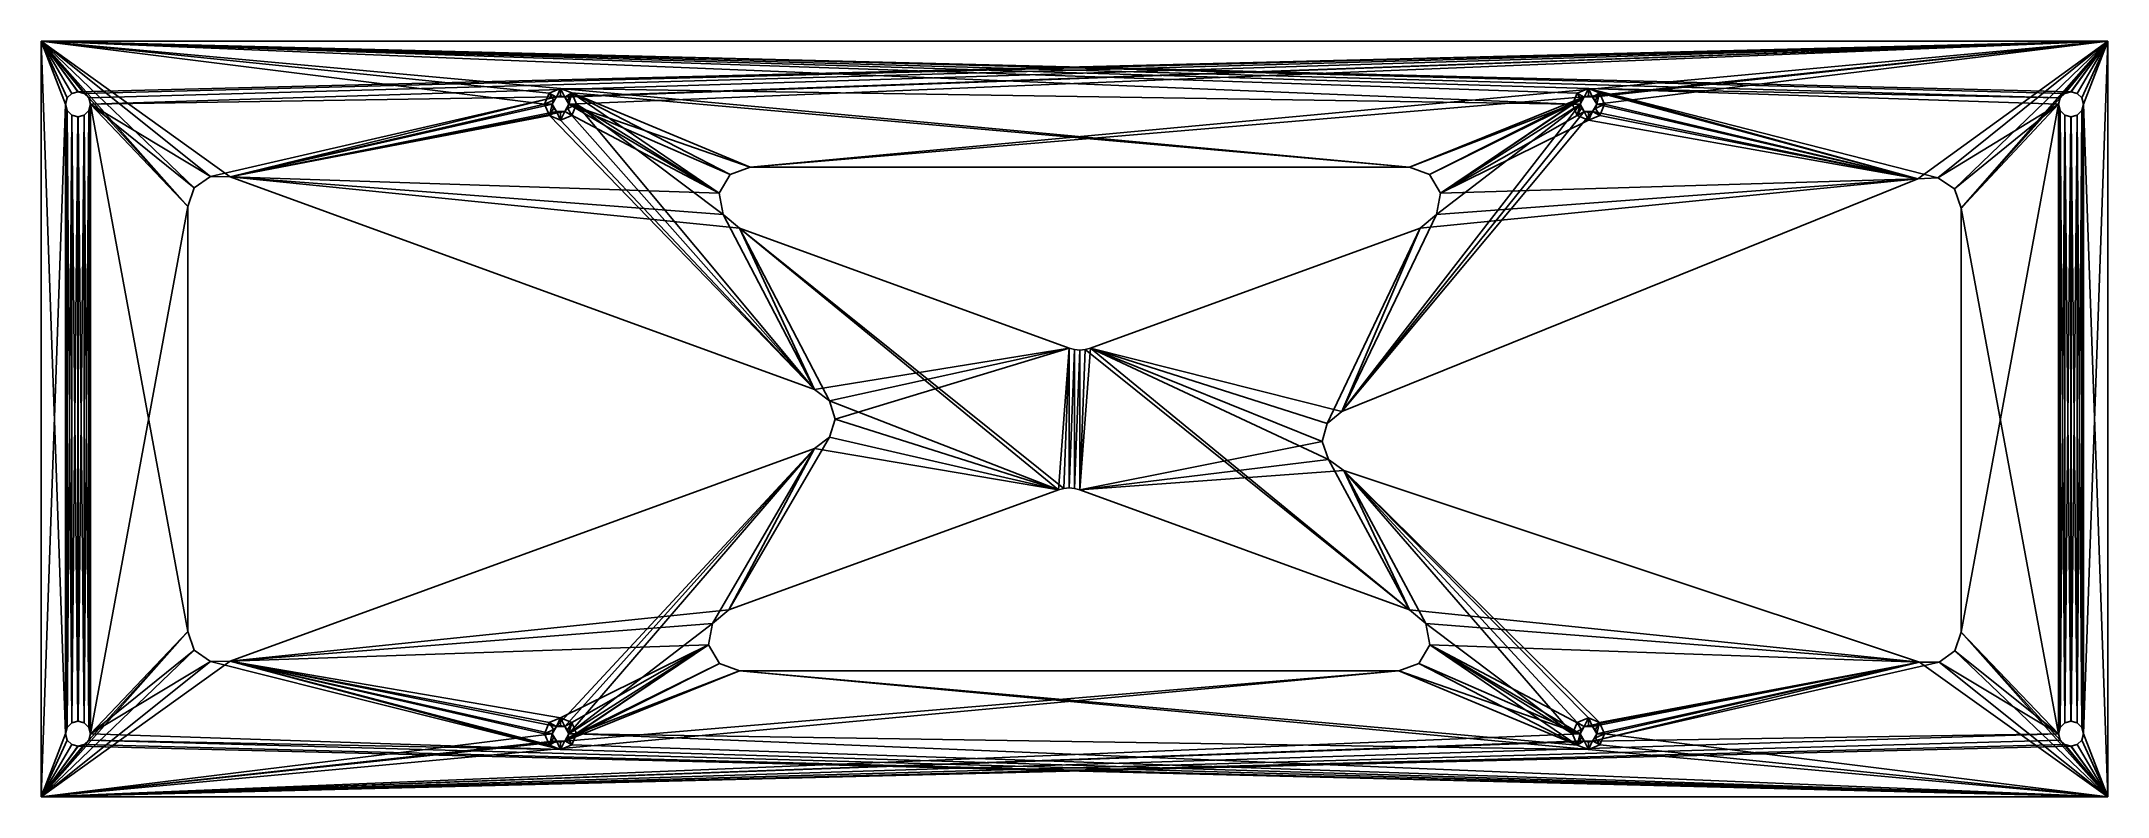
# Model space of a CAD drawing. Header units: inches. Extents: x 0 to 32.8, y 0 to 12.
import ezdxf

# ---------------------------------------------------------------- set-up
doc = ezdxf.new("R2010")
doc.units = ezdxf.units.IN
doc.header["$LTSCALE"] = 65.185185
doc.header["$MEASUREMENT"] = 0
for name, color, linetype in [('1', 7, 'CONTINUOUS'), ('10', 7, 'CONTINUOUS'), ('11', 7, 'CONTINUOUS'), ('12', 7, 'CONTINUOUS'), ('13', 7, 'CONTINUOUS'), ('14', 7, 'CONTINUOUS'), ('15', 7, 'CONTINUOUS'), ('16', 7, 'CONTINUOUS'), ('17', 7, 'CONTINUOUS'), ('18', 7, 'CONTINUOUS'), ('19', 7, 'CONTINUOUS'), ('2', 7, 'CONTINUOUS'), ('20', 7, 'CONTINUOUS'), ('21', 7, 'CONTINUOUS'), ('22', 7, 'CONTINUOUS'), ('23', 7, 'CONTINUOUS'), ('24', 7, 'CONTINUOUS'), ('25', 7, 'CONTINUOUS'), ('26', 7, 'CONTINUOUS'), ('27', 7, 'CONTINUOUS'), ('28', 7, 'CONTINUOUS'), ('29', 7, 'CONTINUOUS'), ('3', 7, 'CONTINUOUS'), ('30', 7, 'CONTINUOUS'), ('31', 7, 'CONTINUOUS'), ('32', 7, 'CONTINUOUS'), ('33', 7, 'CONTINUOUS'), ('34', 7, 'CONTINUOUS'), ('35', 7, 'CONTINUOUS'), ('36', 7, 'CONTINUOUS'), ('37', 7, 'CONTINUOUS'), ('38', 7, 'CONTINUOUS'), ('39', 7, 'CONTINUOUS'), ('4', 7, 'CONTINUOUS'), ('40', 7, 'CONTINUOUS'), ('41', 7, 'CONTINUOUS'), ('42', 7, 'CONTINUOUS'), ('43', 7, 'CONTINUOUS'), ('44', 7, 'CONTINUOUS'), ('45', 7, 'CONTINUOUS'), ('46', 7, 'CONTINUOUS'), ('47', 7, 'CONTINUOUS'), ('48', 7, 'CONTINUOUS'), ('49', 7, 'CONTINUOUS'), ('5', 7, 'CONTINUOUS'), ('50', 7, 'CONTINUOUS'), ('51', 7, 'CONTINUOUS'), ('52', 7, 'CONTINUOUS'), ('53', 7, 'CONTINUOUS'), ('54', 7, 'CONTINUOUS'), ('6', 7, 'CONTINUOUS'), ('7', 7, 'CONTINUOUS'), ('8', 7, 'CONTINUOUS'), ('9', 7, 'CONTINUOUS')]:
    doc.layers.add(name, color=color, linetype=linetype)

msp = doc.modelspace()

# ---------------------------------------------------------------- linework, layer by layer
at = {"layer": '1', "color": 7, "linetype": 'CONTINUOUS', "true_color": 0xf2ecee}
for points in [[(32.049, 1), (32.076, 1.1), (32.049, 1, 0.25), (32.049, 1)], [(32.049, 1, 0.25), (32.076, 1.1), (32.076, 1.1, 0.25), (32.049, 1, 0.25)], [(32.076, 1.1), (32.149, 1.172), (32.148, 1.172, 0.25), (32.076, 1.1)], [(32.076, 1.1, 0.25), (32.076, 1.1), (32.148, 1.172, 0.25), (32.076, 1.1, 0.25)], [(32.148, 1.172, 0.25), (32.149, 1.172), (32.247, 1.198, 0.25), (32.148, 1.172, 0.25)], [(32.149, 1.172), (32.248, 1.198), (32.247, 1.198, 0.25), (32.149, 1.172)], [(32.247, 1.198, 0.25), (32.248, 1.198), (32.346, 1.172, 0.25), (32.247, 1.198, 0.25)], [(32.248, 1.198), (32.347, 1.172), (32.346, 1.172, 0.25), (32.248, 1.198)], [(32.346, 1.172, 0.25), (32.347, 1.172), (32.419, 1.1, 0.25), (32.346, 1.172, 0.25)], [(32.347, 1.172), (32.419, 1.1), (32.419, 1.1, 0.25), (32.347, 1.172)], [(32.419, 1.1), (32.446, 1), (32.419, 1.1, 0.25), (32.419, 1.1)], [(32.419, 1.1, 0.25), (32.446, 1), (32.446, 1, 0.25), (32.419, 1.1, 0.25)]]:
    msp.add_3dface(points, dxfattribs=at)
at = {"layer": '10', "color": 7, "linetype": 'CONTINUOUS', "true_color": 0xf2ecee}
for points in [[(24.326, 1, 0.25), (24.402, 0.82, 0.25), (24.447, 1, 0.111), (24.326, 1, 0.25)], [(24.447, 1, 0.111), (24.402, 0.82, 0.25), (24.465, 0.933, 0.111), (24.447, 1, 0.111)], [(24.759, 0.821, 0.25), (24.834, 1, 0.25), (24.695, 0.933, 0.111), (24.759, 0.821, 0.25)], [(24.695, 0.933, 0.111), (24.834, 1, 0.25), (24.713, 1, 0.111), (24.695, 0.933, 0.111)], [(24.465, 0.933, 0.111), (24.402, 0.82, 0.25), (24.514, 0.885, 0.111), (24.465, 0.933, 0.111)], [(24.402, 0.82, 0.25), (24.581, 0.747, 0.25), (24.514, 0.885, 0.111), (24.402, 0.82, 0.25)], [(24.514, 0.885, 0.111), (24.581, 0.747, 0.25), (24.58, 0.867, 0.111), (24.514, 0.885, 0.111)], [(24.58, 0.867, 0.111), (24.581, 0.747, 0.25), (24.646, 0.885, 0.111), (24.58, 0.867, 0.111)], [(24.581, 0.747, 0.25), (24.759, 0.821, 0.25), (24.646, 0.885, 0.111), (24.581, 0.747, 0.25)], [(24.646, 0.885, 0.111), (24.759, 0.821, 0.25), (24.695, 0.933, 0.111), (24.646, 0.885, 0.111)]]:
    msp.add_3dface(points, dxfattribs=at)
at = {"layer": '11', "color": 7, "linetype": 'CONTINUOUS', "true_color": 0xf2ecee}
for points in [[(24.447, 1), (24.514, 1.116), (24.447, 1, 0.111), (24.447, 1)], [(24.447, 1, 0.111), (24.514, 1.116), (24.465, 1.066, 0.111), (24.447, 1, 0.111)], [(24.514, 1.116), (24.514, 1.115, 0.111), (24.465, 1.066, 0.111), (24.514, 1.116)], [(24.514, 1.116), (24.647, 1.115), (24.58, 1.133, 0.111), (24.514, 1.116)], [(24.514, 1.116), (24.58, 1.133, 0.111), (24.514, 1.115, 0.111), (24.514, 1.116)], [(24.647, 1.115), (24.646, 1.115, 0.111), (24.58, 1.133, 0.111), (24.647, 1.115)], [(24.647, 1.115), (24.695, 1.066, 0.111), (24.646, 1.115, 0.111), (24.647, 1.115)], [(24.647, 1.115), (24.713, 1), (24.695, 1.066, 0.111), (24.647, 1.115)], [(24.713, 1), (24.713, 1, 0.111), (24.695, 1.066, 0.111), (24.713, 1)]]:
    msp.add_3dface(points, dxfattribs=at)
at = {"layer": '12', "color": 7, "linetype": 'CONTINUOUS', "true_color": 0xf2ecee}
for points in [[(24.513, 0.885), (24.447, 1), (24.465, 0.933, 0.111), (24.513, 0.885)], [(24.447, 1), (24.447, 1, 0.111), (24.465, 0.933, 0.111), (24.447, 1)], [(24.713, 1), (24.646, 0.884), (24.713, 1, 0.111), (24.713, 1)], [(24.646, 0.884), (24.695, 0.933, 0.111), (24.713, 1, 0.111), (24.646, 0.884)], [(24.513, 0.885), (24.465, 0.933, 0.111), (24.514, 0.885, 0.111), (24.513, 0.885)], [(24.646, 0.884), (24.513, 0.885), (24.58, 0.867, 0.111), (24.646, 0.884)], [(24.513, 0.885), (24.514, 0.885, 0.111), (24.58, 0.867, 0.111), (24.513, 0.885)], [(24.646, 0.884), (24.58, 0.867, 0.111), (24.646, 0.885, 0.111), (24.646, 0.884)], [(24.646, 0.884), (24.646, 0.885, 0.111), (24.695, 0.933, 0.111), (24.646, 0.884)]]:
    msp.add_3dface(points, dxfattribs=at)
at = {"layer": '13', "color": 7, "linetype": 'CONTINUOUS', "true_color": 0xf2ecee}
for points in [[(24.401, 11.179, 0.25), (24.326, 11, 0.25), (24.465, 11.067, 0.111), (24.401, 11.179, 0.25)], [(24.579, 11.253, 0.25), (24.401, 11.179, 0.25), (24.514, 11.115, 0.111), (24.579, 11.253, 0.25)], [(24.514, 11.115, 0.111), (24.401, 11.179, 0.25), (24.465, 11.067, 0.111), (24.514, 11.115, 0.111)], [(24.58, 11.133, 0.111), (24.579, 11.253, 0.25), (24.514, 11.115, 0.111), (24.58, 11.133, 0.111)], [(24.758, 11.18, 0.25), (24.579, 11.253, 0.25), (24.646, 11.115, 0.111), (24.758, 11.18, 0.25)], [(24.646, 11.115, 0.111), (24.579, 11.253, 0.25), (24.58, 11.133, 0.111), (24.646, 11.115, 0.111)], [(24.695, 11.067, 0.111), (24.758, 11.18, 0.25), (24.646, 11.115, 0.111), (24.695, 11.067, 0.111)], [(24.713, 11, 0.111), (24.758, 11.18, 0.25), (24.695, 11.067, 0.111), (24.713, 11, 0.111)], [(24.834, 11, 0.25), (24.758, 11.18, 0.25), (24.713, 11, 0.111), (24.834, 11, 0.25)], [(24.326, 11, 0.25), (24.447, 11, 0.111), (24.465, 11.067, 0.111), (24.326, 11, 0.25)]]:
    msp.add_3dface(points, dxfattribs=at)
at = {"layer": '14', "color": 7, "linetype": 'CONTINUOUS', "true_color": 0xf2ecee}
for points in [[(24.326, 11, 0.25), (24.402, 10.82, 0.25), (24.447, 11, 0.111), (24.326, 11, 0.25)], [(24.447, 11, 0.111), (24.402, 10.82, 0.25), (24.465, 10.934, 0.111), (24.447, 11, 0.111)], [(24.465, 10.934, 0.111), (24.402, 10.82, 0.25), (24.514, 10.885, 0.111), (24.465, 10.934, 0.111)], [(24.402, 10.82, 0.25), (24.581, 10.747, 0.25), (24.514, 10.885, 0.111), (24.402, 10.82, 0.25)], [(24.514, 10.885, 0.111), (24.581, 10.747, 0.25), (24.58, 10.867, 0.111), (24.514, 10.885, 0.111)], [(24.58, 10.867, 0.111), (24.581, 10.747, 0.25), (24.646, 10.885, 0.111), (24.58, 10.867, 0.111)], [(24.581, 10.747, 0.25), (24.759, 10.821, 0.25), (24.646, 10.885, 0.111), (24.581, 10.747, 0.25)], [(24.646, 10.885, 0.111), (24.759, 10.821, 0.25), (24.695, 10.934, 0.111), (24.646, 10.885, 0.111)], [(24.759, 10.821, 0.25), (24.834, 11, 0.25), (24.695, 10.934, 0.111), (24.759, 10.821, 0.25)], [(24.695, 10.934, 0.111), (24.834, 11, 0.25), (24.713, 11, 0.111), (24.695, 10.934, 0.111)]]:
    msp.add_3dface(points, dxfattribs=at)
at = {"layer": '15', "color": 7, "linetype": 'CONTINUOUS', "true_color": 0xf2ecee}
for points in [[(24.447, 11), (24.514, 11.116), (24.447, 11, 0.111), (24.447, 11)], [(24.447, 11, 0.111), (24.514, 11.116), (24.465, 11.067, 0.111), (24.447, 11, 0.111)], [(24.514, 11.116), (24.514, 11.115, 0.111), (24.465, 11.067, 0.111), (24.514, 11.116)], [(24.514, 11.116), (24.647, 11.115), (24.58, 11.133, 0.111), (24.514, 11.116)], [(24.514, 11.116), (24.58, 11.133, 0.111), (24.514, 11.115, 0.111), (24.514, 11.116)], [(24.647, 11.115), (24.646, 11.115, 0.111), (24.58, 11.133, 0.111), (24.647, 11.115)], [(24.647, 11.115), (24.695, 11.067, 0.111), (24.646, 11.115, 0.111), (24.647, 11.115)], [(24.647, 11.115), (24.713, 11), (24.695, 11.067, 0.111), (24.647, 11.115)], [(24.713, 11), (24.713, 11, 0.111), (24.695, 11.067, 0.111), (24.713, 11)]]:
    msp.add_3dface(points, dxfattribs=at)
at = {"layer": '16', "color": 7, "linetype": 'CONTINUOUS', "true_color": 0xf2ecee}
for points in [[(24.513, 10.885), (24.447, 11), (24.465, 10.934, 0.111), (24.513, 10.885)], [(24.447, 11), (24.447, 11, 0.111), (24.465, 10.934, 0.111), (24.447, 11)], [(24.513, 10.885), (24.465, 10.934, 0.111), (24.514, 10.885, 0.111), (24.513, 10.885)], [(24.646, 10.884), (24.513, 10.885), (24.58, 10.867, 0.111), (24.646, 10.884)], [(24.513, 10.885), (24.514, 10.885, 0.111), (24.58, 10.867, 0.111), (24.513, 10.885)], [(24.646, 10.884), (24.58, 10.867, 0.111), (24.646, 10.885, 0.111), (24.646, 10.884)], [(24.713, 11), (24.646, 10.884), (24.713, 11, 0.111), (24.713, 11)], [(24.646, 10.884), (24.695, 10.934, 0.111), (24.713, 11, 0.111), (24.646, 10.884)], [(24.646, 10.884), (24.646, 10.885, 0.111), (24.695, 10.934, 0.111), (24.646, 10.884)]]:
    msp.add_3dface(points, dxfattribs=at)
at = {"layer": '17', "color": 7, "linetype": 'CONTINUOUS', "true_color": 0xf2ecee}
for points in [[(8.071, 1.179, 0.25), (7.997, 1, 0.25), (8.135, 1.066, 0.111), (8.071, 1.179, 0.25)], [(7.997, 1, 0.25), (8.117, 1, 0.111), (8.135, 1.066, 0.111), (7.997, 1, 0.25)], [(8.249, 1.253, 0.25), (8.071, 1.179, 0.25), (8.184, 1.115, 0.111), (8.249, 1.253, 0.25)], [(8.184, 1.115, 0.111), (8.071, 1.179, 0.25), (8.135, 1.066, 0.111), (8.184, 1.115, 0.111)], [(8.25, 1.133, 0.111), (8.249, 1.253, 0.25), (8.184, 1.115, 0.111), (8.25, 1.133, 0.111)], [(8.428, 1.18, 0.25), (8.249, 1.253, 0.25), (8.316, 1.115, 0.111), (8.428, 1.18, 0.25)], [(8.316, 1.115, 0.111), (8.249, 1.253, 0.25), (8.25, 1.133, 0.111), (8.316, 1.115, 0.111)], [(8.365, 1.066, 0.111), (8.428, 1.18, 0.25), (8.316, 1.115, 0.111), (8.365, 1.066, 0.111)], [(8.383, 1, 0.111), (8.428, 1.18, 0.25), (8.365, 1.066, 0.111), (8.383, 1, 0.111)], [(8.504, 1, 0.25), (8.428, 1.18, 0.25), (8.383, 1, 0.111), (8.504, 1, 0.25)]]:
    msp.add_3dface(points, dxfattribs=at)
at = {"layer": '18', "color": 7, "linetype": 'CONTINUOUS', "true_color": 0xf2ecee}
for points in [[(7.997, 1, 0.25), (8.072, 0.82, 0.25), (8.117, 1, 0.111), (7.997, 1, 0.25)], [(8.117, 1, 0.111), (8.072, 0.82, 0.25), (8.135, 0.933, 0.111), (8.117, 1, 0.111)], [(8.429, 0.821, 0.25), (8.504, 1, 0.25), (8.365, 0.933, 0.111), (8.429, 0.821, 0.25)], [(8.365, 0.933, 0.111), (8.504, 1, 0.25), (8.383, 1, 0.111), (8.365, 0.933, 0.111)], [(8.135, 0.933, 0.111), (8.072, 0.82, 0.25), (8.184, 0.885, 0.111), (8.135, 0.933, 0.111)], [(8.072, 0.82, 0.25), (8.251, 0.747, 0.25), (8.184, 0.885, 0.111), (8.072, 0.82, 0.25)], [(8.184, 0.885, 0.111), (8.251, 0.747, 0.25), (8.25, 0.867, 0.111), (8.184, 0.885, 0.111)], [(8.25, 0.867, 0.111), (8.251, 0.747, 0.25), (8.316, 0.885, 0.111), (8.25, 0.867, 0.111)], [(8.251, 0.747, 0.25), (8.429, 0.821, 0.25), (8.316, 0.885, 0.111), (8.251, 0.747, 0.25)], [(8.316, 0.885, 0.111), (8.429, 0.821, 0.25), (8.365, 0.933, 0.111), (8.316, 0.885, 0.111)]]:
    msp.add_3dface(points, dxfattribs=at)
at = {"layer": '19', "color": 7, "linetype": 'CONTINUOUS', "true_color": 0xf2ecee}
for points in [[(8.117, 1), (8.184, 1.116), (8.117, 1, 0.111), (8.117, 1)], [(8.117, 1, 0.111), (8.184, 1.116), (8.135, 1.066, 0.111), (8.117, 1, 0.111)], [(8.184, 1.116), (8.184, 1.115, 0.111), (8.135, 1.066, 0.111), (8.184, 1.116)], [(8.184, 1.116), (8.317, 1.115), (8.25, 1.133, 0.111), (8.184, 1.116)], [(8.184, 1.116), (8.25, 1.133, 0.111), (8.184, 1.115, 0.111), (8.184, 1.116)], [(8.317, 1.115), (8.316, 1.115, 0.111), (8.25, 1.133, 0.111), (8.317, 1.115)], [(8.317, 1.115), (8.365, 1.066, 0.111), (8.316, 1.115, 0.111), (8.317, 1.115)], [(8.317, 1.115), (8.383, 1), (8.365, 1.066, 0.111), (8.317, 1.115)], [(8.383, 1), (8.383, 1, 0.111), (8.365, 1.066, 0.111), (8.383, 1)]]:
    msp.add_3dface(points, dxfattribs=at)
at = {"layer": '2', "color": 7, "linetype": 'CONTINUOUS', "true_color": 0xf2ecee}
for points in [[(32.049, 1), (32.049, 1, 0.25), (32.076, 0.9, 0.25), (32.049, 1)], [(32.076, 0.9), (32.049, 1), (32.076, 0.9, 0.25), (32.076, 0.9)], [(32.446, 1, 0.25), (32.446, 1), (32.419, 0.9), (32.446, 1, 0.25)], [(32.446, 1, 0.25), (32.419, 0.9), (32.419, 0.9, 0.25), (32.446, 1, 0.25)], [(32.148, 0.828), (32.076, 0.9), (32.076, 0.9, 0.25), (32.148, 0.828)], [(32.148, 0.828), (32.076, 0.9, 0.25), (32.149, 0.828, 0.25), (32.148, 0.828)], [(32.247, 0.802), (32.148, 0.828), (32.149, 0.828, 0.25), (32.247, 0.802)], [(32.247, 0.802), (32.149, 0.828, 0.25), (32.248, 0.802, 0.25), (32.247, 0.802)], [(32.346, 0.828), (32.247, 0.802), (32.248, 0.802, 0.25), (32.346, 0.828)], [(32.346, 0.828), (32.248, 0.802, 0.25), (32.347, 0.828, 0.25), (32.346, 0.828)], [(32.419, 0.9), (32.346, 0.828), (32.347, 0.828, 0.25), (32.419, 0.9)], [(32.419, 0.9), (32.347, 0.828, 0.25), (32.419, 0.9, 0.25), (32.419, 0.9)]]:
    msp.add_3dface(points, dxfattribs=at)
at = {"layer": '20', "color": 7, "linetype": 'CONTINUOUS', "true_color": 0xf2ecee}
for points in [[(8.183, 0.885), (8.117, 1), (8.135, 0.933, 0.111), (8.183, 0.885)], [(8.117, 1), (8.117, 1, 0.111), (8.135, 0.933, 0.111), (8.117, 1)], [(8.383, 1), (8.316, 0.884), (8.383, 1, 0.111), (8.383, 1)], [(8.316, 0.884), (8.365, 0.933, 0.111), (8.383, 1, 0.111), (8.316, 0.884)], [(8.183, 0.885), (8.135, 0.933, 0.111), (8.184, 0.885, 0.111), (8.183, 0.885)], [(8.316, 0.884), (8.183, 0.885), (8.25, 0.867, 0.111), (8.316, 0.884)], [(8.183, 0.885), (8.184, 0.885, 0.111), (8.25, 0.867, 0.111), (8.183, 0.885)], [(8.316, 0.884), (8.25, 0.867, 0.111), (8.316, 0.885, 0.111), (8.316, 0.884)], [(8.316, 0.884), (8.316, 0.885, 0.111), (8.365, 0.933, 0.111), (8.316, 0.884)]]:
    msp.add_3dface(points, dxfattribs=at)
at = {"layer": '21', "color": 7, "linetype": 'CONTINUOUS', "true_color": 0xf2ecee}
for points in [[(8.071, 11.179, 0.25), (7.997, 11, 0.25), (8.135, 11.067, 0.111), (8.071, 11.179, 0.25)], [(8.249, 11.253, 0.25), (8.071, 11.179, 0.25), (8.184, 11.115, 0.111), (8.249, 11.253, 0.25)], [(8.184, 11.115, 0.111), (8.071, 11.179, 0.25), (8.135, 11.067, 0.111), (8.184, 11.115, 0.111)], [(8.25, 11.133, 0.111), (8.249, 11.253, 0.25), (8.184, 11.115, 0.111), (8.25, 11.133, 0.111)], [(8.428, 11.18, 0.25), (8.249, 11.253, 0.25), (8.316, 11.115, 0.111), (8.428, 11.18, 0.25)], [(8.316, 11.115, 0.111), (8.249, 11.253, 0.25), (8.25, 11.133, 0.111), (8.316, 11.115, 0.111)], [(8.365, 11.067, 0.111), (8.428, 11.18, 0.25), (8.316, 11.115, 0.111), (8.365, 11.067, 0.111)], [(8.383, 11, 0.111), (8.428, 11.18, 0.25), (8.365, 11.067, 0.111), (8.383, 11, 0.111)], [(8.504, 11, 0.25), (8.428, 11.18, 0.25), (8.383, 11, 0.111), (8.504, 11, 0.25)], [(7.997, 11, 0.25), (8.117, 11, 0.111), (8.135, 11.067, 0.111), (7.997, 11, 0.25)]]:
    msp.add_3dface(points, dxfattribs=at)
at = {"layer": '22', "color": 7, "linetype": 'CONTINUOUS', "true_color": 0xf2ecee}
for points in [[(7.997, 11, 0.25), (8.072, 10.82, 0.25), (8.117, 11, 0.111), (7.997, 11, 0.25)], [(8.117, 11, 0.111), (8.072, 10.82, 0.25), (8.135, 10.934, 0.111), (8.117, 11, 0.111)], [(8.135, 10.934, 0.111), (8.072, 10.82, 0.25), (8.184, 10.885, 0.111), (8.135, 10.934, 0.111)], [(8.072, 10.82, 0.25), (8.251, 10.747, 0.25), (8.184, 10.885, 0.111), (8.072, 10.82, 0.25)], [(8.184, 10.885, 0.111), (8.251, 10.747, 0.25), (8.25, 10.867, 0.111), (8.184, 10.885, 0.111)], [(8.25, 10.867, 0.111), (8.251, 10.747, 0.25), (8.316, 10.885, 0.111), (8.25, 10.867, 0.111)], [(8.251, 10.747, 0.25), (8.429, 10.821, 0.25), (8.316, 10.885, 0.111), (8.251, 10.747, 0.25)], [(8.316, 10.885, 0.111), (8.429, 10.821, 0.25), (8.365, 10.934, 0.111), (8.316, 10.885, 0.111)], [(8.429, 10.821, 0.25), (8.504, 11, 0.25), (8.365, 10.934, 0.111), (8.429, 10.821, 0.25)], [(8.365, 10.934, 0.111), (8.504, 11, 0.25), (8.383, 11, 0.111), (8.365, 10.934, 0.111)]]:
    msp.add_3dface(points, dxfattribs=at)
at = {"layer": '23', "color": 7, "linetype": 'CONTINUOUS', "true_color": 0xf2ecee}
for points in [[(8.117, 11), (8.184, 11.116), (8.117, 11, 0.111), (8.117, 11)], [(8.117, 11, 0.111), (8.184, 11.116), (8.135, 11.067, 0.111), (8.117, 11, 0.111)], [(8.184, 11.116), (8.184, 11.115, 0.111), (8.135, 11.067, 0.111), (8.184, 11.116)], [(8.184, 11.116), (8.317, 11.115), (8.25, 11.133, 0.111), (8.184, 11.116)], [(8.184, 11.116), (8.25, 11.133, 0.111), (8.184, 11.115, 0.111), (8.184, 11.116)], [(8.317, 11.115), (8.316, 11.115, 0.111), (8.25, 11.133, 0.111), (8.317, 11.115)], [(8.317, 11.115), (8.365, 11.067, 0.111), (8.316, 11.115, 0.111), (8.317, 11.115)], [(8.317, 11.115), (8.383, 11), (8.365, 11.067, 0.111), (8.317, 11.115)], [(8.383, 11), (8.383, 11, 0.111), (8.365, 11.067, 0.111), (8.383, 11)]]:
    msp.add_3dface(points, dxfattribs=at)
at = {"layer": '24', "color": 7, "linetype": 'CONTINUOUS', "true_color": 0xf2ecee}
for points in [[(8.183, 10.885), (8.117, 11), (8.135, 10.934, 0.111), (8.183, 10.885)], [(8.117, 11), (8.117, 11, 0.111), (8.135, 10.934, 0.111), (8.117, 11)], [(8.183, 10.885), (8.135, 10.934, 0.111), (8.184, 10.885, 0.111), (8.183, 10.885)], [(8.316, 10.884), (8.183, 10.885), (8.25, 10.867, 0.111), (8.316, 10.884)], [(8.183, 10.885), (8.184, 10.885, 0.111), (8.25, 10.867, 0.111), (8.183, 10.885)], [(8.316, 10.884), (8.25, 10.867, 0.111), (8.316, 10.885, 0.111), (8.316, 10.884)], [(8.383, 11), (8.316, 10.884), (8.383, 11, 0.111), (8.383, 11)], [(8.316, 10.884), (8.365, 10.934, 0.111), (8.383, 11, 0.111), (8.316, 10.884)], [(8.316, 10.884), (8.316, 10.885, 0.111), (8.365, 10.934, 0.111), (8.316, 10.884)]]:
    msp.add_3dface(points, dxfattribs=at)
at = {"layer": '25', "color": 7, "linetype": 'CONTINUOUS', "true_color": 0xf2ecee}
for points in [[(2.429, 2.326), (2.33, 2.625), (2.429, 2.326, 0.25), (2.429, 2.326)], [(2.33, 2.625), (2.33, 2.625, 0.25), (2.429, 2.326, 0.25), (2.33, 2.625)], [(2.686, 2.146), (2.429, 2.326), (2.686, 2.146, 0.25), (2.686, 2.146)], [(2.429, 2.326), (2.429, 2.326, 0.25), (2.686, 2.146, 0.25), (2.429, 2.326)], [(3.001, 2.155), (2.686, 2.146), (3.001, 2.155, 0.25), (3.001, 2.155)], [(2.686, 2.146), (2.686, 2.146, 0.25), (3.001, 2.155, 0.25), (2.686, 2.146)]]:
    msp.add_3dface(points, dxfattribs=at)
at = {"layer": '26', "color": 7, "linetype": 'CONTINUOUS', "true_color": 0xf2ecee}
for points in [[(2.33, 2.625), (2.33, 9.375), (2.33, 2.625, 0.25), (2.33, 2.625)], [(2.33, 2.625, 0.25), (2.33, 9.375), (2.33, 9.375, 0.25), (2.33, 2.625, 0.25)]]:
    msp.add_3dface(points, dxfattribs=at)
at = {"layer": '27', "color": 7, "linetype": 'CONTINUOUS', "true_color": 0xf2ecee}
for points in [[(2.429, 9.674), (2.686, 9.854), (2.429, 9.674, 0.25), (2.429, 9.674)], [(2.686, 9.854), (2.686, 9.854, 0.25), (2.429, 9.674, 0.25), (2.686, 9.854)], [(2.686, 9.854), (3.001, 9.845), (2.686, 9.854, 0.25), (2.686, 9.854)], [(3.001, 9.845), (3.001, 9.845, 0.25), (2.686, 9.854, 0.25), (3.001, 9.845)], [(2.33, 9.375), (2.429, 9.674), (2.33, 9.375, 0.25), (2.33, 9.375)], [(2.429, 9.674), (2.429, 9.674, 0.25), (2.33, 9.375, 0.25), (2.429, 9.674)]]:
    msp.add_3dface(points, dxfattribs=at)
at = {"layer": '28', "color": 7, "linetype": 'CONTINUOUS', "true_color": 0xf2ecee}
for points in [[(3.001, 9.845), (12.282, 6.47), (3.001, 9.845, 0.25), (3.001, 9.845)], [(12.282, 6.47), (12.282, 6.47, 0.25), (3.001, 9.845, 0.25), (12.282, 6.47)]]:
    msp.add_3dface(points, dxfattribs=at)
at = {"layer": '29', "color": 7, "linetype": 'CONTINUOUS', "true_color": 0xf2ecee}
for points in [[(21.737, 2.97), (21.999, 2.75), (21.737, 2.97, 0.25), (21.737, 2.97)], [(21.999, 2.75), (21.999, 2.75, 0.25), (21.737, 2.97, 0.25), (21.999, 2.75)], [(21.999, 2.75), (22.058, 2.413), (21.999, 2.75, 0.25), (21.999, 2.75)], [(22.058, 2.413), (22.058, 2.413, 0.25), (21.999, 2.75, 0.25), (22.058, 2.413)], [(22.058, 2.413), (21.887, 2.117), (22.058, 2.413, 0.25), (22.058, 2.413)], [(21.887, 2.117), (21.887, 2.117, 0.25), (22.058, 2.413, 0.25), (21.887, 2.117)], [(21.887, 2.117), (21.566, 2), (21.887, 2.117, 0.25), (21.887, 2.117)], [(21.566, 2), (21.566, 2, 0.25), (21.887, 2.117, 0.25), (21.566, 2)]]:
    msp.add_3dface(points, dxfattribs=at)
at = {"layer": '3', "color": 7, "linetype": 'CONTINUOUS', "true_color": 0xf2ecee}
for points in [[(32.076, 11.1), (32.149, 11.172), (32.148, 11.172, 0.25), (32.076, 11.1)], [(32.076, 11.1), (32.148, 11.172, 0.25), (32.076, 11.1, 0.25), (32.076, 11.1)], [(32.149, 11.172), (32.247, 11.198, 0.25), (32.148, 11.172, 0.25), (32.149, 11.172)], [(32.149, 11.172), (32.248, 11.198), (32.247, 11.198, 0.25), (32.149, 11.172)], [(32.248, 11.198), (32.346, 11.172, 0.25), (32.247, 11.198, 0.25), (32.248, 11.198)], [(32.248, 11.198), (32.347, 11.172), (32.346, 11.172, 0.25), (32.248, 11.198)], [(32.347, 11.172), (32.419, 11.1, 0.25), (32.346, 11.172, 0.25), (32.347, 11.172)], [(32.347, 11.172), (32.419, 11.1), (32.419, 11.1, 0.25), (32.347, 11.172)], [(32.049, 11), (32.076, 11.1), (32.049, 11, 0.25), (32.049, 11)], [(32.076, 11.1), (32.076, 11.1, 0.25), (32.049, 11, 0.25), (32.076, 11.1)], [(32.419, 11.1), (32.446, 11), (32.419, 11.1, 0.25), (32.419, 11.1)], [(32.446, 11), (32.446, 11, 0.25), (32.419, 11.1, 0.25), (32.446, 11)]]:
    msp.add_3dface(points, dxfattribs=at)
at = {"layer": '30', "color": 7, "linetype": 'CONTINUOUS', "true_color": 0xf2ecee}
for points in [[(16.501, 4.874), (21.737, 2.97), (16.501, 4.874, 0.25), (16.501, 4.874)], [(21.737, 2.97), (21.737, 2.97, 0.25), (16.501, 4.874, 0.25), (21.737, 2.97)]]:
    msp.add_3dface(points, dxfattribs=at)
at = {"layer": '31', "color": 7, "linetype": 'CONTINUOUS', "true_color": 0xf2ecee}
for points in [[(10.661, 2.75), (10.923, 2.97), (10.661, 2.75, 0.25), (10.661, 2.75)], [(10.923, 2.97), (10.923, 2.97, 0.25), (10.661, 2.75, 0.25), (10.923, 2.97)], [(10.602, 2.413), (10.661, 2.75), (10.602, 2.413, 0.25), (10.602, 2.413)], [(10.661, 2.75), (10.661, 2.75, 0.25), (10.602, 2.413, 0.25), (10.661, 2.75)], [(10.773, 2.117), (10.602, 2.413), (10.773, 2.117, 0.25), (10.773, 2.117)], [(10.602, 2.413), (10.602, 2.413, 0.25), (10.773, 2.117, 0.25), (10.602, 2.413)], [(11.094, 2), (10.773, 2.117), (11.094, 2, 0.25), (11.094, 2)], [(10.773, 2.117), (10.773, 2.117, 0.25), (11.094, 2, 0.25), (10.773, 2.117)]]:
    msp.add_3dface(points, dxfattribs=at)
at = {"layer": '32', "color": 7, "linetype": 'CONTINUOUS', "true_color": 0xf2ecee}
for points in [[(21.566, 2), (11.094, 2), (21.566, 2, 0.25), (21.566, 2)], [(21.566, 2, 0.25), (11.094, 2), (11.094, 2, 0.25), (21.566, 2, 0.25)]]:
    msp.add_3dface(points, dxfattribs=at)
at = {"layer": '33', "color": 7, "linetype": 'CONTINUOUS', "true_color": 0xf2ecee}
for points in [[(20.35, 5.642), (20.431, 5.93), (20.35, 5.642, 0.25), (20.35, 5.642)], [(20.431, 5.93), (20.431, 5.93, 0.25), (20.35, 5.642, 0.25), (20.431, 5.93)], [(20.431, 5.93), (20.663, 6.121), (20.431, 5.93, 0.25), (20.431, 5.93)], [(20.663, 6.121), (20.663, 6.121, 0.25), (20.431, 5.93, 0.25), (20.663, 6.121)], [(20.449, 5.359), (20.35, 5.642), (20.449, 5.359, 0.25), (20.449, 5.359)], [(20.35, 5.642), (20.35, 5.642, 0.25), (20.449, 5.359, 0.25), (20.35, 5.642)], [(20.692, 5.183), (20.449, 5.359), (20.692, 5.183, 0.25), (20.692, 5.183)], [(20.449, 5.359), (20.449, 5.359, 0.25), (20.692, 5.183, 0.25), (20.449, 5.359)]]:
    msp.add_3dface(points, dxfattribs=at)
at = {"layer": '34', "color": 7, "linetype": 'CONTINUOUS', "true_color": 0xf2ecee}
for points in [[(29.842, 2.138), (20.692, 5.183), (29.842, 2.138, 0.25), (29.842, 2.138)], [(29.842, 2.138, 0.25), (20.692, 5.183), (20.692, 5.183, 0.25), (29.842, 2.138, 0.25)]]:
    msp.add_3dface(points, dxfattribs=at)
at = {"layer": '35', "color": 7, "linetype": 'CONTINUOUS', "true_color": 0xf2ecee}
for points in [[(30.403, 2.317), (30.153, 2.136), (30.403, 2.317, 0.25), (30.403, 2.317)], [(30.153, 2.136), (30.153, 2.136, 0.25), (30.403, 2.317, 0.25), (30.153, 2.136)], [(30.5, 2.612), (30.403, 2.317), (30.5, 2.612, 0.25), (30.5, 2.612)], [(30.403, 2.317), (30.403, 2.317, 0.25), (30.5, 2.612, 0.25), (30.403, 2.317)], [(30.153, 2.136), (29.842, 2.138), (30.153, 2.136, 0.25), (30.153, 2.136)], [(29.842, 2.138), (29.842, 2.138, 0.25), (30.153, 2.136, 0.25), (29.842, 2.138)]]:
    msp.add_3dface(points, dxfattribs=at)
at = {"layer": '36', "color": 7, "linetype": 'CONTINUOUS', "true_color": 0xf2ecee}
for points in [[(29.813, 9.815), (30.133, 9.833), (29.813, 9.815, 0.25), (29.813, 9.815)], [(30.133, 9.833), (30.133, 9.833, 0.25), (29.813, 9.815, 0.25), (30.133, 9.833)], [(30.133, 9.833), (30.397, 9.655), (30.133, 9.833, 0.25), (30.133, 9.833)], [(30.397, 9.655), (30.397, 9.655, 0.25), (30.133, 9.833, 0.25), (30.397, 9.655)], [(30.397, 9.655), (30.5, 9.351), (30.397, 9.655, 0.25), (30.397, 9.655)], [(30.5, 9.351), (30.5, 9.351, 0.25), (30.397, 9.655, 0.25), (30.5, 9.351)]]:
    msp.add_3dface(points, dxfattribs=at)
at = {"layer": '37', "color": 7, "linetype": 'CONTINUOUS', "true_color": 0xf2ecee}
for points in [[(30.5, 9.351), (30.5, 2.612), (30.5, 9.351, 0.25), (30.5, 9.351)], [(30.5, 2.612), (30.5, 2.612, 0.25), (30.5, 9.351, 0.25), (30.5, 2.612)]]:
    msp.add_3dface(points, dxfattribs=at)
at = {"layer": '38', "color": 7, "linetype": 'CONTINUOUS', "true_color": 0xf2ecee}
for points in [[(16.159, 4.874), (16.243, 4.896), (16.159, 4.874, 0.25), (16.159, 4.874)], [(16.243, 4.896), (16.243, 4.896, 0.25), (16.159, 4.874, 0.25), (16.243, 4.896)], [(16.243, 4.896), (16.33, 4.904), (16.243, 4.896, 0.25), (16.243, 4.896)], [(16.33, 4.904), (16.33, 4.904, 0.25), (16.243, 4.896, 0.25), (16.33, 4.904)], [(16.33, 4.904), (16.417, 4.896), (16.33, 4.904, 0.25), (16.33, 4.904)], [(16.417, 4.896), (16.417, 4.896, 0.25), (16.33, 4.904, 0.25), (16.417, 4.896)], [(16.417, 4.896), (16.501, 4.874), (16.417, 4.896, 0.25), (16.417, 4.896)], [(16.501, 4.874), (16.501, 4.874, 0.25), (16.417, 4.896, 0.25), (16.501, 4.874)]]:
    msp.add_3dface(points, dxfattribs=at)
at = {"layer": '39', "color": 7, "linetype": 'CONTINUOUS', "true_color": 0xf2ecee}
for points in [[(10.923, 2.97), (16.159, 4.874), (10.923, 2.97, 0.25), (10.923, 2.97)], [(16.159, 4.874), (16.159, 4.874, 0.25), (10.923, 2.97, 0.25), (16.159, 4.874)]]:
    msp.add_3dface(points, dxfattribs=at)
at = {"layer": '4', "color": 7, "linetype": 'CONTINUOUS', "true_color": 0xf2ecee}
for points in [[(32.076, 10.9), (32.049, 11), (32.076, 10.9, 0.25), (32.076, 10.9)], [(32.049, 11), (32.049, 11, 0.25), (32.076, 10.9, 0.25), (32.049, 11)], [(32.148, 10.828), (32.076, 10.9), (32.076, 10.9, 0.25), (32.148, 10.828)], [(32.148, 10.828), (32.076, 10.9, 0.25), (32.149, 10.828, 0.25), (32.148, 10.828)], [(32.419, 10.9), (32.346, 10.828), (32.347, 10.828, 0.25), (32.419, 10.9)], [(32.419, 10.9), (32.347, 10.828, 0.25), (32.419, 10.9, 0.25), (32.419, 10.9)], [(32.446, 11), (32.419, 10.9), (32.446, 11, 0.25), (32.446, 11)], [(32.446, 11, 0.25), (32.419, 10.9), (32.419, 10.9, 0.25), (32.446, 11, 0.25)], [(32.247, 10.802), (32.148, 10.828), (32.149, 10.828, 0.25), (32.247, 10.802)], [(32.247, 10.802), (32.149, 10.828, 0.25), (32.248, 10.802, 0.25), (32.247, 10.802)], [(32.346, 10.828), (32.247, 10.802), (32.248, 10.802, 0.25), (32.346, 10.828)], [(32.346, 10.828), (32.248, 10.802, 0.25), (32.347, 10.828, 0.25), (32.346, 10.828)]]:
    msp.add_3dface(points, dxfattribs=at)
at = {"layer": '40', "color": 7, "linetype": 'CONTINUOUS', "true_color": 0xf2ecee}
for points in [[(16.413, 7.104), (16.329, 7.126), (16.413, 7.104, 0.25), (16.413, 7.104)], [(16.329, 7.126), (16.329, 7.126, 0.25), (16.413, 7.104, 0.25), (16.329, 7.126)], [(16.5, 7.096), (16.413, 7.104), (16.5, 7.096, 0.25), (16.5, 7.096)], [(16.413, 7.104), (16.413, 7.104, 0.25), (16.5, 7.096, 0.25), (16.413, 7.104)], [(16.587, 7.104), (16.5, 7.096), (16.587, 7.104, 0.25), (16.587, 7.104)], [(16.5, 7.096), (16.5, 7.096, 0.25), (16.587, 7.104, 0.25), (16.5, 7.096)], [(16.671, 7.126), (16.587, 7.104), (16.671, 7.126, 0.25), (16.671, 7.126)], [(16.587, 7.104), (16.587, 7.104, 0.25), (16.671, 7.126, 0.25), (16.587, 7.104)]]:
    msp.add_3dface(points, dxfattribs=at)
at = {"layer": '41', "color": 7, "linetype": 'CONTINUOUS', "true_color": 0xf2ecee}
for points in [[(21.907, 9.03), (16.671, 7.126), (21.907, 9.03, 0.25), (21.907, 9.03)], [(16.671, 7.126), (16.671, 7.126, 0.25), (21.907, 9.03, 0.25), (16.671, 7.126)]]:
    msp.add_3dface(points, dxfattribs=at)
at = {"layer": '42', "color": 7, "linetype": 'CONTINUOUS', "true_color": 0xf2ecee}
for points in [[(21.736, 10), (22.057, 9.883), (21.736, 10, 0.25), (21.736, 10)], [(22.057, 9.883), (22.057, 9.883, 0.25), (21.736, 10, 0.25), (22.057, 9.883)], [(22.057, 9.883), (22.228, 9.587), (22.057, 9.883, 0.25), (22.057, 9.883)], [(22.228, 9.587), (22.228, 9.587, 0.25), (22.057, 9.883, 0.25), (22.228, 9.587)], [(22.228, 9.587), (22.169, 9.25), (22.228, 9.587, 0.25), (22.228, 9.587)], [(22.169, 9.25), (22.169, 9.25, 0.25), (22.228, 9.587, 0.25), (22.169, 9.25)], [(22.169, 9.25), (21.907, 9.03), (22.169, 9.25, 0.25), (22.169, 9.25)], [(21.907, 9.03), (21.907, 9.03, 0.25), (22.169, 9.25, 0.25), (21.907, 9.03)]]:
    msp.add_3dface(points, dxfattribs=at)
at = {"layer": '43', "color": 7, "linetype": 'CONTINUOUS', "true_color": 0xf2ecee}
for points in [[(11.264, 10), (21.736, 10), (11.264, 10, 0.25), (11.264, 10)], [(21.736, 10), (21.736, 10, 0.25), (11.264, 10, 0.25), (21.736, 10)]]:
    msp.add_3dface(points, dxfattribs=at)
at = {"layer": '44', "color": 7, "linetype": 'CONTINUOUS', "true_color": 0xf2ecee}
for points in [[(10.772, 9.587), (10.943, 9.883), (10.772, 9.587, 0.25), (10.772, 9.587)], [(10.943, 9.883), (10.943, 9.883, 0.25), (10.772, 9.587, 0.25), (10.943, 9.883)], [(10.943, 9.883), (11.264, 10), (10.943, 9.883, 0.25), (10.943, 9.883)], [(11.264, 10), (11.264, 10, 0.25), (10.943, 9.883, 0.25), (11.264, 10)], [(10.831, 9.25), (10.772, 9.587), (10.831, 9.25, 0.25), (10.831, 9.25)], [(10.772, 9.587), (10.772, 9.587, 0.25), (10.831, 9.25, 0.25), (10.772, 9.587)], [(11.093, 9.03), (10.831, 9.25), (11.093, 9.03, 0.25), (11.093, 9.03)], [(10.831, 9.25), (10.831, 9.25, 0.25), (11.093, 9.03, 0.25), (10.831, 9.25)]]:
    msp.add_3dface(points, dxfattribs=at)
at = {"layer": '45', "color": 7, "linetype": 'CONTINUOUS', "true_color": 0xf2ecee}
for points in [[(16.329, 7.126), (11.093, 9.03), (16.329, 7.126, 0.25), (16.329, 7.126)], [(16.329, 7.126, 0.25), (11.093, 9.03), (11.093, 9.03, 0.25), (16.329, 7.126, 0.25)]]:
    msp.add_3dface(points, dxfattribs=at)
at = {"layer": '46', "color": 7, "linetype": 'CONTINUOUS', "true_color": 0xf2ecee}
for points in [[(12.282, 6.47), (12.52, 6.287), (12.282, 6.47, 0.25), (12.282, 6.47)], [(12.52, 6.287), (12.52, 6.287, 0.25), (12.282, 6.47, 0.25), (12.52, 6.287)], [(12.52, 6.287), (12.611, 6), (12.52, 6.287, 0.25), (12.52, 6.287)], [(12.611, 6), (12.611, 6, 0.25), (12.52, 6.287, 0.25), (12.611, 6)], [(12.611, 6), (12.52, 5.713), (12.611, 6, 0.25), (12.611, 6)], [(12.52, 5.713), (12.52, 5.713, 0.25), (12.611, 6, 0.25), (12.52, 5.713)], [(12.52, 5.713), (12.282, 5.53), (12.52, 5.713, 0.25), (12.52, 5.713)], [(12.282, 5.53), (12.282, 5.53, 0.25), (12.52, 5.713, 0.25), (12.282, 5.53)]]:
    msp.add_3dface(points, dxfattribs=at)
at = {"layer": '47', "color": 7, "linetype": 'CONTINUOUS', "true_color": 0xf2ecee}
for points in [[(12.282, 5.53), (3.001, 2.155), (12.282, 5.53, 0.25), (12.282, 5.53)], [(3.001, 2.155), (3.001, 2.155, 0.25), (12.282, 5.53, 0.25), (3.001, 2.155)]]:
    msp.add_3dface(points, dxfattribs=at)
at = {"layer": '48', "color": 7, "linetype": 'CONTINUOUS', "true_color": 0xf2ecee}
for points in [[(20.663, 6.121), (29.813, 9.815), (20.663, 6.121, 0.25), (20.663, 6.121)], [(29.813, 9.815), (29.813, 9.815, 0.25), (20.663, 6.121, 0.25), (29.813, 9.815)]]:
    msp.add_3dface(points, dxfattribs=at)
at = {"layer": '49', "color": 7, "linetype": 'CONTINUOUS', "true_color": 0xf2ecee}
for points in [[(0, 12), (0, 0), (0, 12, 0.25), (0, 12)], [(0, 0), (0, 0, 0.25), (0, 12, 0.25), (0, 0)]]:
    msp.add_3dface(points, dxfattribs=at)
at = {"layer": '5', "color": 7, "linetype": 'CONTINUOUS', "true_color": 0xf2ecee}
for points in [[(0.384, 1), (0.411, 1.1), (0.384, 1, 0.25), (0.384, 1)], [(0.411, 1.1), (0.411, 1.1, 0.25), (0.384, 1, 0.25), (0.411, 1.1)], [(0.411, 1.1), (0.484, 1.172), (0.483, 1.172, 0.25), (0.411, 1.1)], [(0.411, 1.1), (0.483, 1.172, 0.25), (0.411, 1.1, 0.25), (0.411, 1.1)], [(0.484, 1.172), (0.582, 1.198, 0.25), (0.483, 1.172, 0.25), (0.484, 1.172)], [(0.484, 1.172), (0.583, 1.198), (0.582, 1.198, 0.25), (0.484, 1.172)], [(0.583, 1.198), (0.681, 1.172, 0.25), (0.582, 1.198, 0.25), (0.583, 1.198)], [(0.583, 1.198), (0.682, 1.172), (0.681, 1.172, 0.25), (0.583, 1.198)], [(0.682, 1.172), (0.754, 1.1, 0.25), (0.681, 1.172, 0.25), (0.682, 1.172)], [(0.682, 1.172), (0.754, 1.1), (0.754, 1.1, 0.25), (0.682, 1.172)], [(0.754, 1.1), (0.781, 1), (0.754, 1.1, 0.25), (0.754, 1.1)], [(0.781, 1), (0.781, 1, 0.25), (0.754, 1.1, 0.25), (0.781, 1)]]:
    msp.add_3dface(points, dxfattribs=at)
at = {"layer": '50', "color": 7, "linetype": 'CONTINUOUS', "true_color": 0xf2ecee}
for points in [[(32.83, 12), (0, 12), (32.83, 12, 0.25), (32.83, 12)], [(0, 12), (0, 12, 0.25), (32.83, 12, 0.25), (0, 12)]]:
    msp.add_3dface(points, dxfattribs=at)
at = {"layer": '51', "color": 7, "linetype": 'CONTINUOUS', "true_color": 0xf2ecee}
for points in [[(32.83, 0), (32.83, 12), (32.83, 0, 0.25), (32.83, 0)], [(32.83, 0, 0.25), (32.83, 12), (32.83, 12, 0.25), (32.83, 0, 0.25)]]:
    msp.add_3dface(points, dxfattribs=at)
at = {"layer": '52', "color": 7, "linetype": 'CONTINUOUS', "true_color": 0xf2ecee}
for points in [[(0, 0), (32.83, 0), (0, 0, 0.25), (0, 0)], [(0, 0, 0.25), (32.83, 0), (32.83, 0, 0.25), (0, 0, 0.25)]]:
    msp.add_3dface(points, dxfattribs=at)
at = {"layer": '53', "color": 7, "linetype": 'CONTINUOUS', "true_color": 0xf2ecee}
for points in [[(0, 12), (32.83, 12), (0.583, 11.198), (0, 12)], [(0, 0), (0, 12), (0.384, 11), (0, 0)], [(0.384, 11), (0, 12), (0.411, 11.1), (0.384, 11)], [(0.411, 11.1), (0, 12), (0.484, 11.172), (0.411, 11.1)], [(0.484, 11.172), (0, 12), (0.583, 11.198), (0.484, 11.172)], [(0.583, 11.198), (32.83, 12), (0.682, 11.172), (0.583, 11.198)], [(0.682, 11.172), (32.83, 12), (0.754, 11.1), (0.682, 11.172)], [(0.754, 11.1), (32.83, 12), (0.781, 11), (0.754, 11.1)], [(0.781, 11), (32.83, 12), (8.184, 11.116), (0.781, 11)], [(8.184, 11.116), (32.83, 12), (8.317, 11.115), (8.184, 11.116)], [(8.317, 11.115), (32.83, 12), (8.383, 11), (8.317, 11.115)], [(8.383, 11), (32.83, 12), (11.264, 10), (8.383, 11)], [(32.83, 12), (24.514, 11.116), (11.264, 10), (32.83, 12)], [(24.514, 11.116), (32.83, 12), (24.647, 11.115), (24.514, 11.116)], [(24.647, 11.115), (32.83, 12), (24.713, 11), (24.647, 11.115)], [(24.713, 11), (32.83, 12), (29.813, 9.815), (24.713, 11)], [(29.813, 9.815), (32.83, 12), (30.133, 9.833), (29.813, 9.815)], [(30.133, 9.833), (32.83, 12), (30.397, 9.655), (30.133, 9.833)], [(30.397, 9.655), (32.83, 12), (30.5, 9.351), (30.397, 9.655)], [(32.83, 12), (32.076, 11.1), (30.5, 9.351), (32.83, 12)], [(32.076, 11.1), (32.83, 12), (32.149, 11.172), (32.076, 11.1)], [(32.149, 11.172), (32.83, 12), (32.248, 11.198), (32.149, 11.172)], [(32.248, 11.198), (32.83, 12), (32.347, 11.172), (32.248, 11.198)], [(32.347, 11.172), (32.83, 12), (32.419, 11.1), (32.347, 11.172)], [(32.419, 11.1), (32.83, 12), (32.446, 11), (32.419, 11.1)], [(32.83, 0), (32.446, 1), (32.83, 12), (32.83, 0)], [(32.83, 12), (32.446, 1), (32.446, 11), (32.83, 12)], [(0.384, 1), (0, 0), (0.384, 11), (0.384, 1)], [(0.384, 1), (0.384, 11), (0.411, 10.9), (0.384, 1)], [(0.411, 1.1), (0.384, 1), (0.411, 10.9), (0.411, 1.1)], [(0.483, 10.828), (0.411, 1.1), (0.411, 10.9), (0.483, 10.828)], [(0.754, 10.9), (0.682, 1.172), (0.681, 10.828), (0.754, 10.9)], [(0.754, 1.1), (0.682, 1.172), (0.754, 10.9), (0.754, 1.1)], [(0.781, 1), (0.754, 1.1), (0.781, 11), (0.781, 1)], [(0.781, 11), (0.754, 1.1), (0.754, 10.9), (0.781, 11)], [(0.781, 11), (8.184, 11.116), (2.686, 9.854), (0.781, 11)], [(0.781, 1), (0.781, 11), (2.33, 9.375), (0.781, 1)], [(2.33, 9.375), (0.781, 11), (2.429, 9.674), (2.33, 9.375)], [(2.429, 9.674), (0.781, 11), (2.686, 9.854), (2.429, 9.674)], [(2.686, 9.854), (8.184, 11.116), (3.001, 9.845), (2.686, 9.854)], [(8.184, 11.116), (8.117, 11), (3.001, 9.845), (8.184, 11.116)], [(8.117, 11), (8.183, 10.885), (3.001, 9.845), (8.117, 11)], [(8.183, 10.885), (8.316, 10.884), (3.001, 9.845), (8.183, 10.885)], [(3.001, 9.845), (8.316, 10.884), (10.772, 9.587), (3.001, 9.845)], [(8.316, 10.884), (8.383, 11), (10.772, 9.587), (8.316, 10.884)], [(10.772, 9.587), (8.383, 11), (10.943, 9.883), (10.772, 9.587)], [(10.943, 9.883), (8.383, 11), (11.264, 10), (10.943, 9.883)], [(11.264, 10), (24.514, 11.116), (21.736, 10), (11.264, 10)], [(24.447, 11), (24.513, 10.885), (20.663, 6.121), (24.447, 11)], [(24.447, 11), (20.663, 6.121), (22.169, 9.25), (24.447, 11)], [(24.513, 10.885), (24.646, 10.884), (20.663, 6.121), (24.513, 10.885)], [(24.646, 10.884), (29.813, 9.815), (20.663, 6.121), (24.646, 10.884)], [(21.736, 10), (24.514, 11.116), (22.057, 9.883), (21.736, 10)], [(22.057, 9.883), (24.514, 11.116), (22.228, 9.587), (22.057, 9.883)], [(22.228, 9.587), (24.447, 11), (22.169, 9.25), (22.228, 9.587)], [(24.514, 11.116), (24.447, 11), (22.228, 9.587), (24.514, 11.116)], [(24.646, 10.884), (24.713, 11), (29.813, 9.815), (24.646, 10.884)], [(32.076, 11.1), (32.049, 11), (30.5, 9.351), (32.076, 11.1)], [(32.049, 11), (32.049, 1), (30.5, 2.612), (32.049, 11)], [(30.5, 9.351), (32.049, 11), (30.5, 2.612), (30.5, 9.351)], [(32.049, 1), (32.049, 11), (32.076, 10.9), (32.049, 1)], [(32.076, 1.1), (32.049, 1), (32.076, 10.9), (32.076, 1.1)], [(32.148, 10.828), (32.076, 1.1), (32.076, 10.9), (32.148, 10.828)], [(32.419, 10.9), (32.347, 1.172), (32.346, 10.828), (32.419, 10.9)], [(32.419, 1.1), (32.347, 1.172), (32.419, 10.9), (32.419, 1.1)], [(32.446, 1), (32.419, 1.1), (32.446, 11), (32.446, 1)], [(32.446, 11), (32.419, 1.1), (32.419, 10.9), (32.446, 11)], [(0.484, 1.172), (0.411, 1.1), (0.483, 10.828), (0.484, 1.172)], [(0.582, 10.802), (0.484, 1.172), (0.483, 10.828), (0.582, 10.802)], [(0.583, 1.198), (0.484, 1.172), (0.582, 10.802), (0.583, 1.198)], [(0.681, 10.828), (0.583, 1.198), (0.582, 10.802), (0.681, 10.828)], [(0.682, 1.172), (0.583, 1.198), (0.681, 10.828), (0.682, 1.172)], [(32.149, 1.172), (32.076, 1.1), (32.148, 10.828), (32.149, 1.172)], [(32.247, 10.802), (32.149, 1.172), (32.148, 10.828), (32.247, 10.802)], [(32.248, 1.198), (32.149, 1.172), (32.247, 10.802), (32.248, 1.198)], [(32.346, 10.828), (32.248, 1.198), (32.247, 10.802), (32.346, 10.828)], [(32.347, 1.172), (32.248, 1.198), (32.346, 10.828), (32.347, 1.172)], [(12.282, 6.47), (3.001, 9.845), (11.093, 9.03), (12.282, 6.47)], [(11.093, 9.03), (3.001, 9.845), (10.831, 9.25), (11.093, 9.03)], [(10.831, 9.25), (3.001, 9.845), (10.772, 9.587), (10.831, 9.25)], [(2.33, 2.625), (0.781, 1), (2.33, 9.375), (2.33, 2.625)], [(22.169, 9.25), (20.663, 6.121), (21.907, 9.03), (22.169, 9.25)], [(12.282, 6.47), (11.093, 9.03), (16.329, 7.126), (12.282, 6.47)], [(21.907, 9.03), (20.431, 5.93), (16.671, 7.126), (21.907, 9.03)], [(20.663, 6.121), (20.431, 5.93), (21.907, 9.03), (20.663, 6.121)], [(12.52, 6.287), (12.282, 6.47), (16.329, 7.126), (12.52, 6.287)], [(12.611, 6), (12.52, 6.287), (16.329, 7.126), (12.611, 6)], [(16.159, 4.874), (12.611, 6), (16.329, 7.126), (16.159, 4.874)], [(16.243, 4.896), (16.159, 4.874), (16.329, 7.126), (16.243, 4.896)], [(16.33, 4.904), (16.243, 4.896), (16.329, 7.126), (16.33, 4.904)], [(16.413, 7.104), (16.33, 4.904), (16.329, 7.126), (16.413, 7.104)], [(16.417, 4.896), (16.33, 4.904), (16.413, 7.104), (16.417, 4.896)], [(16.5, 7.096), (16.417, 4.896), (16.413, 7.104), (16.5, 7.096)], [(16.501, 4.874), (16.417, 4.896), (16.5, 7.096), (16.501, 4.874)], [(16.587, 7.104), (16.501, 4.874), (16.5, 7.096), (16.587, 7.104)], [(20.35, 5.642), (16.501, 4.874), (16.671, 7.126), (20.35, 5.642)], [(16.671, 7.126), (16.501, 4.874), (16.587, 7.104), (16.671, 7.126)], [(20.431, 5.93), (20.35, 5.642), (16.671, 7.126), (20.431, 5.93)], [(12.52, 5.713), (12.611, 6), (16.159, 4.874), (12.52, 5.713)], [(12.282, 5.53), (12.52, 5.713), (10.923, 2.97), (12.282, 5.53)], [(10.923, 2.97), (12.52, 5.713), (16.159, 4.874), (10.923, 2.97)], [(20.35, 5.642), (20.449, 5.359), (16.501, 4.874), (20.35, 5.642)], [(8.184, 1.116), (3.001, 2.155), (12.282, 5.53), (8.184, 1.116)], [(8.317, 1.115), (8.184, 1.116), (12.282, 5.53), (8.317, 1.115)], [(8.383, 1), (8.317, 1.115), (12.282, 5.53), (8.383, 1)], [(8.383, 1), (12.282, 5.53), (10.661, 2.75), (8.383, 1)], [(10.661, 2.75), (12.282, 5.53), (10.923, 2.97), (10.661, 2.75)], [(20.449, 5.359), (20.692, 5.183), (16.501, 4.874), (20.449, 5.359)], [(16.501, 4.874), (20.692, 5.183), (21.737, 2.97), (16.501, 4.874)], [(20.692, 5.183), (29.842, 2.138), (21.737, 2.97), (20.692, 5.183)], [(21.737, 2.97), (29.842, 2.138), (21.999, 2.75), (21.737, 2.97)], [(10.602, 2.413), (8.383, 1), (10.661, 2.75), (10.602, 2.413)], [(21.999, 2.75), (29.842, 2.138), (22.058, 2.413), (21.999, 2.75)], [(0, 0), (0.754, 0.9), (2.33, 2.625), (0, 0)], [(2.429, 2.326), (0, 0), (2.33, 2.625), (2.429, 2.326)], [(2.686, 2.146), (0, 0), (2.429, 2.326), (2.686, 2.146)], [(0.754, 0.9), (0.781, 1), (2.33, 2.625), (0.754, 0.9)], [(8.316, 0.884), (8.383, 1), (10.602, 2.413), (8.316, 0.884)], [(10.773, 2.117), (8.316, 0.884), (10.602, 2.413), (10.773, 2.117)], [(22.058, 2.413), (24.447, 1), (21.887, 2.117), (22.058, 2.413)], [(24.514, 1.116), (24.447, 1), (22.058, 2.413), (24.514, 1.116)], [(29.842, 2.138), (24.514, 1.116), (22.058, 2.413), (29.842, 2.138)], [(30.403, 2.317), (32.049, 1), (30.153, 2.136), (30.403, 2.317)], [(30.5, 2.612), (32.049, 1), (30.403, 2.317), (30.5, 2.612)], [(8.117, 1), (0, 0), (3.001, 2.155), (8.117, 1)], [(3.001, 2.155), (0, 0), (2.686, 2.146), (3.001, 2.155)], [(24.447, 1), (0, 0), (21.566, 2), (24.447, 1)], [(0, 0), (8.316, 0.884), (21.566, 2), (0, 0)], [(8.184, 1.116), (8.117, 1), (3.001, 2.155), (8.184, 1.116)], [(11.094, 2), (8.316, 0.884), (10.773, 2.117), (11.094, 2)], [(8.316, 0.884), (11.094, 2), (21.566, 2), (8.316, 0.884)], [(21.887, 2.117), (24.447, 1), (21.566, 2), (21.887, 2.117)], [(24.647, 1.115), (24.514, 1.116), (29.842, 2.138), (24.647, 1.115)], [(24.646, 0.884), (24.713, 1), (29.842, 2.138), (24.646, 0.884)], [(30.153, 2.136), (24.646, 0.884), (29.842, 2.138), (30.153, 2.136)], [(32.049, 1), (24.646, 0.884), (30.153, 2.136), (32.049, 1)], [(24.713, 1), (24.647, 1.115), (29.842, 2.138), (24.713, 1)], [(0, 0), (32.049, 1), (32.076, 0.9), (0, 0)], [(32.049, 1), (0, 0), (24.646, 0.884), (32.049, 1)], [(0, 0), (0.384, 1), (0.411, 0.9), (0, 0)], [(0, 0), (24.447, 1), (24.513, 0.885), (0, 0)], [(0, 0), (8.117, 1), (8.183, 0.885), (0, 0)], [(32.446, 1), (32.83, 0), (32.419, 0.9), (32.446, 1)], [(32.148, 0.828), (0, 0), (32.076, 0.9), (32.148, 0.828)], [(0.754, 0.9), (0, 0), (0.681, 0.828), (0.754, 0.9)], [(0.483, 0.828), (0, 0), (0.411, 0.9), (0.483, 0.828)], [(24.646, 0.884), (0, 0), (24.513, 0.885), (24.646, 0.884)], [(8.316, 0.884), (0, 0), (8.183, 0.885), (8.316, 0.884)], [(32.247, 0.802), (0, 0), (32.148, 0.828), (32.247, 0.802)], [(0.681, 0.828), (0, 0), (0.582, 0.802), (0.681, 0.828)], [(0.582, 0.802), (0, 0), (0.483, 0.828), (0.582, 0.802)], [(32.83, 0), (0, 0), (32.247, 0.802), (32.83, 0)], [(32.346, 0.828), (32.83, 0), (32.247, 0.802), (32.346, 0.828)], [(32.419, 0.9), (32.83, 0), (32.346, 0.828), (32.419, 0.9)]]:
    msp.add_3dface(points, dxfattribs=at)
at = {"layer": '54', "color": 7, "linetype": 'CONTINUOUS', "true_color": 0xf2ecee}
for points in [[(0, 12, 0.25), (0, 0, 0.25), (0.384, 1, 0.25), (0, 12, 0.25)], [(32.83, 12, 0.25), (0, 12, 0.25), (32.247, 11.198, 0.25), (32.83, 12, 0.25)], [(32.247, 11.198, 0.25), (0, 12, 0.25), (32.148, 11.172, 0.25), (32.247, 11.198, 0.25)], [(32.148, 11.172, 0.25), (0, 12, 0.25), (32.076, 11.1, 0.25), (32.148, 11.172, 0.25)], [(32.076, 11.1, 0.25), (0, 12, 0.25), (24.579, 11.253, 0.25), (32.076, 11.1, 0.25)], [(0, 12, 0.25), (0.384, 1, 0.25), (0.384, 11, 0.25), (0, 12, 0.25)], [(0.754, 11.1, 0.25), (0, 12, 0.25), (0.681, 11.172, 0.25), (0.754, 11.1, 0.25)], [(0, 12, 0.25), (0.754, 11.1, 0.25), (2.33, 9.375, 0.25), (0, 12, 0.25)], [(0.681, 11.172, 0.25), (0, 12, 0.25), (0.582, 11.198, 0.25), (0.681, 11.172, 0.25)], [(0.582, 11.198, 0.25), (0, 12, 0.25), (0.483, 11.172, 0.25), (0.582, 11.198, 0.25)], [(0.483, 11.172, 0.25), (0, 12, 0.25), (0.411, 11.1, 0.25), (0.483, 11.172, 0.25)], [(0.411, 11.1, 0.25), (0, 12, 0.25), (0.384, 11, 0.25), (0.411, 11.1, 0.25)], [(24.579, 11.253, 0.25), (0, 12, 0.25), (24.401, 11.179, 0.25), (24.579, 11.253, 0.25)], [(24.401, 11.179, 0.25), (0, 12, 0.25), (24.326, 11, 0.25), (24.401, 11.179, 0.25)], [(24.326, 11, 0.25), (0, 12, 0.25), (8.249, 11.253, 0.25), (24.326, 11, 0.25)], [(8.249, 11.253, 0.25), (0, 12, 0.25), (8.071, 11.179, 0.25), (8.249, 11.253, 0.25)], [(8.071, 11.179, 0.25), (0, 12, 0.25), (7.997, 11, 0.25), (8.071, 11.179, 0.25)], [(7.997, 11, 0.25), (0, 12, 0.25), (3.001, 9.845, 0.25), (7.997, 11, 0.25)], [(3.001, 9.845, 0.25), (0, 12, 0.25), (2.686, 9.854, 0.25), (3.001, 9.845, 0.25)], [(2.686, 9.854, 0.25), (0, 12, 0.25), (2.429, 9.674, 0.25), (2.686, 9.854, 0.25)], [(2.429, 9.674, 0.25), (0, 12, 0.25), (2.33, 9.375, 0.25), (2.429, 9.674, 0.25)], [(32.346, 11.172, 0.25), (32.83, 12, 0.25), (32.247, 11.198, 0.25), (32.346, 11.172, 0.25)], [(32.419, 11.1, 0.25), (32.83, 12, 0.25), (32.346, 11.172, 0.25), (32.419, 11.1, 0.25)], [(32.446, 11, 0.25), (32.83, 12, 0.25), (32.419, 11.1, 0.25), (32.446, 11, 0.25)], [(32.83, 0, 0.25), (32.83, 12, 0.25), (32.446, 11, 0.25), (32.83, 0, 0.25)], [(24.326, 11, 0.25), (8.249, 11.253, 0.25), (21.736, 10, 0.25), (24.326, 11, 0.25)], [(8.249, 11.253, 0.25), (8.428, 11.18, 0.25), (21.736, 10, 0.25), (8.249, 11.253, 0.25)], [(8.428, 11.18, 0.25), (8.504, 11, 0.25), (10.772, 9.587, 0.25), (8.428, 11.18, 0.25)], [(21.736, 10, 0.25), (8.428, 11.18, 0.25), (11.264, 10, 0.25), (21.736, 10, 0.25)], [(11.264, 10, 0.25), (8.428, 11.18, 0.25), (10.943, 9.883, 0.25), (11.264, 10, 0.25)], [(10.943, 9.883, 0.25), (8.428, 11.18, 0.25), (10.772, 9.587, 0.25), (10.943, 9.883, 0.25)], [(32.049, 11, 0.25), (32.076, 11.1, 0.25), (24.579, 11.253, 0.25), (32.049, 11, 0.25)], [(32.049, 11, 0.25), (24.579, 11.253, 0.25), (30.133, 9.833, 0.25), (32.049, 11, 0.25)], [(24.579, 11.253, 0.25), (24.758, 11.18, 0.25), (29.813, 9.815, 0.25), (24.579, 11.253, 0.25)], [(30.133, 9.833, 0.25), (24.579, 11.253, 0.25), (29.813, 9.815, 0.25), (30.133, 9.833, 0.25)], [(24.758, 11.18, 0.25), (24.834, 11, 0.25), (29.813, 9.815, 0.25), (24.758, 11.18, 0.25)], [(0.384, 1, 0.25), (0.411, 1.1, 0.25), (0.384, 11, 0.25), (0.384, 1, 0.25)], [(0.384, 11, 0.25), (0.411, 1.1, 0.25), (0.411, 10.9, 0.25), (0.384, 11, 0.25)], [(0.411, 1.1, 0.25), (0.483, 1.172, 0.25), (0.411, 10.9, 0.25), (0.411, 1.1, 0.25)], [(0.411, 10.9, 0.25), (0.483, 1.172, 0.25), (0.484, 10.828, 0.25), (0.411, 10.9, 0.25)], [(0.682, 10.828, 0.25), (0.754, 1.1, 0.25), (0.754, 10.9, 0.25), (0.682, 10.828, 0.25)], [(0.754, 11.1, 0.25), (0.781, 11, 0.25), (2.33, 9.375, 0.25), (0.754, 11.1, 0.25)], [(0.781, 1, 0.25), (0.781, 11, 0.25), (0.754, 10.9, 0.25), (0.781, 1, 0.25)], [(0.754, 1.1, 0.25), (0.781, 1, 0.25), (0.754, 10.9, 0.25), (0.754, 1.1, 0.25)], [(0.781, 11, 0.25), (0.781, 1, 0.25), (2.33, 2.625, 0.25), (0.781, 11, 0.25)], [(0.781, 11, 0.25), (2.33, 2.625, 0.25), (2.33, 9.375, 0.25), (0.781, 11, 0.25)], [(8.072, 10.82, 0.25), (7.997, 11, 0.25), (3.001, 9.845, 0.25), (8.072, 10.82, 0.25)], [(8.504, 11, 0.25), (8.429, 10.821, 0.25), (12.282, 6.47, 0.25), (8.504, 11, 0.25)], [(8.504, 11, 0.25), (12.282, 6.47, 0.25), (10.831, 9.25, 0.25), (8.504, 11, 0.25)], [(10.772, 9.587, 0.25), (8.504, 11, 0.25), (10.831, 9.25, 0.25), (10.772, 9.587, 0.25)], [(22.057, 9.883, 0.25), (24.326, 11, 0.25), (21.736, 10, 0.25), (22.057, 9.883, 0.25)], [(22.228, 9.587, 0.25), (24.326, 11, 0.25), (22.057, 9.883, 0.25), (22.228, 9.587, 0.25)], [(24.402, 10.82, 0.25), (24.326, 11, 0.25), (22.228, 9.587, 0.25), (24.402, 10.82, 0.25)], [(24.834, 11, 0.25), (24.759, 10.821, 0.25), (29.813, 9.815, 0.25), (24.834, 11, 0.25)], [(30.397, 9.655, 0.25), (32.049, 11, 0.25), (30.133, 9.833, 0.25), (30.397, 9.655, 0.25)], [(30.5, 9.351, 0.25), (32.049, 11, 0.25), (30.397, 9.655, 0.25), (30.5, 9.351, 0.25)], [(32.049, 1, 0.25), (32.049, 11, 0.25), (30.5, 9.351, 0.25), (32.049, 1, 0.25)], [(32.049, 1, 0.25), (32.076, 1.1, 0.25), (32.049, 11, 0.25), (32.049, 1, 0.25)], [(32.049, 11, 0.25), (32.076, 1.1, 0.25), (32.076, 10.9, 0.25), (32.049, 11, 0.25)], [(32.076, 1.1, 0.25), (32.148, 1.172, 0.25), (32.076, 10.9, 0.25), (32.076, 1.1, 0.25)], [(32.076, 10.9, 0.25), (32.148, 1.172, 0.25), (32.149, 10.828, 0.25), (32.076, 10.9, 0.25)], [(32.347, 10.828, 0.25), (32.419, 1.1, 0.25), (32.419, 10.9, 0.25), (32.347, 10.828, 0.25)], [(32.446, 1, 0.25), (32.446, 11, 0.25), (32.419, 10.9, 0.25), (32.446, 1, 0.25)], [(32.419, 1.1, 0.25), (32.446, 1, 0.25), (32.419, 10.9, 0.25), (32.419, 1.1, 0.25)], [(32.446, 1, 0.25), (32.83, 0, 0.25), (32.446, 11, 0.25), (32.446, 1, 0.25)], [(0.483, 1.172, 0.25), (0.582, 1.198, 0.25), (0.484, 10.828, 0.25), (0.483, 1.172, 0.25)], [(0.484, 10.828, 0.25), (0.582, 1.198, 0.25), (0.583, 10.802, 0.25), (0.484, 10.828, 0.25)], [(0.582, 1.198, 0.25), (0.681, 1.172, 0.25), (0.583, 10.802, 0.25), (0.582, 1.198, 0.25)], [(0.583, 10.802, 0.25), (0.681, 1.172, 0.25), (0.682, 10.828, 0.25), (0.583, 10.802, 0.25)], [(0.681, 1.172, 0.25), (0.754, 1.1, 0.25), (0.682, 10.828, 0.25), (0.681, 1.172, 0.25)], [(12.282, 6.47, 0.25), (8.072, 10.82, 0.25), (3.001, 9.845, 0.25), (12.282, 6.47, 0.25)], [(8.251, 10.747, 0.25), (8.072, 10.82, 0.25), (12.282, 6.47, 0.25), (8.251, 10.747, 0.25)], [(8.429, 10.821, 0.25), (8.251, 10.747, 0.25), (12.282, 6.47, 0.25), (8.429, 10.821, 0.25)], [(24.581, 10.747, 0.25), (24.402, 10.82, 0.25), (22.228, 9.587, 0.25), (24.581, 10.747, 0.25)], [(29.813, 9.815, 0.25), (24.581, 10.747, 0.25), (22.228, 9.587, 0.25), (29.813, 9.815, 0.25)], [(24.759, 10.821, 0.25), (24.581, 10.747, 0.25), (29.813, 9.815, 0.25), (24.759, 10.821, 0.25)], [(32.148, 1.172, 0.25), (32.247, 1.198, 0.25), (32.149, 10.828, 0.25), (32.148, 1.172, 0.25)], [(32.149, 10.828, 0.25), (32.247, 1.198, 0.25), (32.248, 10.802, 0.25), (32.149, 10.828, 0.25)], [(32.247, 1.198, 0.25), (32.346, 1.172, 0.25), (32.248, 10.802, 0.25), (32.247, 1.198, 0.25)], [(32.248, 10.802, 0.25), (32.346, 1.172, 0.25), (32.347, 10.828, 0.25), (32.248, 10.802, 0.25)], [(32.346, 1.172, 0.25), (32.419, 1.1, 0.25), (32.347, 10.828, 0.25), (32.346, 1.172, 0.25)], [(20.663, 6.121, 0.25), (29.813, 9.815, 0.25), (21.907, 9.03, 0.25), (20.663, 6.121, 0.25)], [(21.907, 9.03, 0.25), (29.813, 9.815, 0.25), (22.169, 9.25, 0.25), (21.907, 9.03, 0.25)], [(22.169, 9.25, 0.25), (29.813, 9.815, 0.25), (22.228, 9.587, 0.25), (22.169, 9.25, 0.25)], [(10.831, 9.25, 0.25), (12.282, 6.47, 0.25), (11.093, 9.03, 0.25), (10.831, 9.25, 0.25)], [(30.5, 2.612, 0.25), (32.049, 1, 0.25), (30.5, 9.351, 0.25), (30.5, 2.612, 0.25)], [(12.282, 6.47, 0.25), (12.52, 6.287, 0.25), (11.093, 9.03, 0.25), (12.282, 6.47, 0.25)], [(12.52, 6.287, 0.25), (16.159, 4.874, 0.25), (11.093, 9.03, 0.25), (12.52, 6.287, 0.25)], [(16.159, 4.874, 0.25), (16.243, 4.896, 0.25), (11.093, 9.03, 0.25), (16.159, 4.874, 0.25)], [(16.243, 4.896, 0.25), (16.329, 7.126, 0.25), (11.093, 9.03, 0.25), (16.243, 4.896, 0.25)], [(16.671, 7.126, 0.25), (20.663, 6.121, 0.25), (21.907, 9.03, 0.25), (16.671, 7.126, 0.25)], [(16.243, 4.896, 0.25), (16.33, 4.904, 0.25), (16.329, 7.126, 0.25), (16.243, 4.896, 0.25)], [(16.329, 7.126, 0.25), (16.33, 4.904, 0.25), (16.413, 7.104, 0.25), (16.329, 7.126, 0.25)], [(16.33, 4.904, 0.25), (16.417, 4.896, 0.25), (16.413, 7.104, 0.25), (16.33, 4.904, 0.25)], [(16.413, 7.104, 0.25), (16.417, 4.896, 0.25), (16.5, 7.096, 0.25), (16.413, 7.104, 0.25)], [(16.417, 4.896, 0.25), (16.501, 4.874, 0.25), (16.5, 7.096, 0.25), (16.417, 4.896, 0.25)], [(16.5, 7.096, 0.25), (16.501, 4.874, 0.25), (16.587, 7.104, 0.25), (16.5, 7.096, 0.25)], [(16.501, 4.874, 0.25), (21.737, 2.97, 0.25), (16.587, 7.104, 0.25), (16.501, 4.874, 0.25)], [(16.587, 7.104, 0.25), (21.737, 2.97, 0.25), (16.671, 7.126, 0.25), (16.587, 7.104, 0.25)], [(20.431, 5.93, 0.25), (20.663, 6.121, 0.25), (16.671, 7.126, 0.25), (20.431, 5.93, 0.25)], [(20.35, 5.642, 0.25), (20.431, 5.93, 0.25), (16.671, 7.126, 0.25), (20.35, 5.642, 0.25)], [(20.449, 5.359, 0.25), (20.35, 5.642, 0.25), (16.671, 7.126, 0.25), (20.449, 5.359, 0.25)], [(21.737, 2.97, 0.25), (20.449, 5.359, 0.25), (16.671, 7.126, 0.25), (21.737, 2.97, 0.25)], [(12.52, 6.287, 0.25), (12.611, 6, 0.25), (16.159, 4.874, 0.25), (12.52, 6.287, 0.25)], [(12.611, 6, 0.25), (12.52, 5.713, 0.25), (16.159, 4.874, 0.25), (12.611, 6, 0.25)], [(12.52, 5.713, 0.25), (12.282, 5.53, 0.25), (16.159, 4.874, 0.25), (12.52, 5.713, 0.25)], [(12.282, 5.53, 0.25), (3.001, 2.155, 0.25), (10.923, 2.97, 0.25), (12.282, 5.53, 0.25)], [(16.159, 4.874, 0.25), (12.282, 5.53, 0.25), (10.923, 2.97, 0.25), (16.159, 4.874, 0.25)], [(20.692, 5.183, 0.25), (20.449, 5.359, 0.25), (21.737, 2.97, 0.25), (20.692, 5.183, 0.25)], [(24.579, 1.253, 0.25), (24.758, 1.18, 0.25), (20.692, 5.183, 0.25), (24.579, 1.253, 0.25)], [(24.758, 1.18, 0.25), (29.842, 2.138, 0.25), (20.692, 5.183, 0.25), (24.758, 1.18, 0.25)], [(24.401, 1.179, 0.25), (24.579, 1.253, 0.25), (20.692, 5.183, 0.25), (24.401, 1.179, 0.25)], [(24.326, 1, 0.25), (24.401, 1.179, 0.25), (20.692, 5.183, 0.25), (24.326, 1, 0.25)], [(24.326, 1, 0.25), (20.692, 5.183, 0.25), (21.999, 2.75, 0.25), (24.326, 1, 0.25)], [(21.999, 2.75, 0.25), (20.692, 5.183, 0.25), (21.737, 2.97, 0.25), (21.999, 2.75, 0.25)], [(10.923, 2.97, 0.25), (3.001, 2.155, 0.25), (10.661, 2.75, 0.25), (10.923, 2.97, 0.25)], [(10.661, 2.75, 0.25), (3.001, 2.155, 0.25), (10.602, 2.413, 0.25), (10.661, 2.75, 0.25)], [(22.058, 2.413, 0.25), (24.326, 1, 0.25), (21.999, 2.75, 0.25), (22.058, 2.413, 0.25)], [(2.33, 2.625, 0.25), (0.781, 1, 0.25), (2.429, 2.326, 0.25), (2.33, 2.625, 0.25)], [(2.429, 2.326, 0.25), (0.781, 1, 0.25), (2.686, 2.146, 0.25), (2.429, 2.326, 0.25)], [(3.001, 2.155, 0.25), (8.249, 1.253, 0.25), (10.602, 2.413, 0.25), (3.001, 2.155, 0.25)], [(8.249, 1.253, 0.25), (8.428, 1.18, 0.25), (10.602, 2.413, 0.25), (8.249, 1.253, 0.25)], [(8.428, 1.18, 0.25), (8.504, 1, 0.25), (10.602, 2.413, 0.25), (8.428, 1.18, 0.25)], [(10.602, 2.413, 0.25), (8.504, 1, 0.25), (10.773, 2.117, 0.25), (10.602, 2.413, 0.25)], [(21.887, 2.117, 0.25), (24.402, 0.82, 0.25), (22.058, 2.413, 0.25), (21.887, 2.117, 0.25)], [(24.402, 0.82, 0.25), (24.326, 1, 0.25), (22.058, 2.413, 0.25), (24.402, 0.82, 0.25)], [(30.153, 2.136, 0.25), (32.83, 0, 0.25), (30.403, 2.317, 0.25), (30.153, 2.136, 0.25)], [(30.403, 2.317, 0.25), (32.83, 0, 0.25), (30.5, 2.612, 0.25), (30.403, 2.317, 0.25)], [(32.076, 0.9, 0.25), (32.049, 1, 0.25), (30.5, 2.612, 0.25), (32.076, 0.9, 0.25)], [(32.83, 0, 0.25), (32.076, 0.9, 0.25), (30.5, 2.612, 0.25), (32.83, 0, 0.25)], [(0.781, 1, 0.25), (8.251, 0.747, 0.25), (2.686, 2.146, 0.25), (0.781, 1, 0.25)], [(2.686, 2.146, 0.25), (8.251, 0.747, 0.25), (3.001, 2.155, 0.25), (2.686, 2.146, 0.25)], [(8.071, 1.179, 0.25), (8.249, 1.253, 0.25), (3.001, 2.155, 0.25), (8.071, 1.179, 0.25)], [(7.997, 1, 0.25), (8.071, 1.179, 0.25), (3.001, 2.155, 0.25), (7.997, 1, 0.25)], [(8.072, 0.82, 0.25), (7.997, 1, 0.25), (3.001, 2.155, 0.25), (8.072, 0.82, 0.25)], [(8.251, 0.747, 0.25), (8.072, 0.82, 0.25), (3.001, 2.155, 0.25), (8.251, 0.747, 0.25)], [(10.773, 2.117, 0.25), (8.504, 1, 0.25), (11.094, 2, 0.25), (10.773, 2.117, 0.25)], [(8.504, 1, 0.25), (24.581, 0.747, 0.25), (11.094, 2, 0.25), (8.504, 1, 0.25)], [(24.581, 0.747, 0.25), (24.402, 0.82, 0.25), (11.094, 2, 0.25), (24.581, 0.747, 0.25)], [(24.402, 0.82, 0.25), (21.566, 2, 0.25), (11.094, 2, 0.25), (24.402, 0.82, 0.25)], [(21.566, 2, 0.25), (24.402, 0.82, 0.25), (21.887, 2.117, 0.25), (21.566, 2, 0.25)], [(24.758, 1.18, 0.25), (24.834, 1, 0.25), (29.842, 2.138, 0.25), (24.758, 1.18, 0.25)], [(24.834, 1, 0.25), (32.83, 0, 0.25), (29.842, 2.138, 0.25), (24.834, 1, 0.25)], [(29.842, 2.138, 0.25), (32.83, 0, 0.25), (30.153, 2.136, 0.25), (29.842, 2.138, 0.25)], [(0.384, 1, 0.25), (0, 0, 0.25), (0.411, 0.9, 0.25), (0.384, 1, 0.25)], [(0.781, 1, 0.25), (0.754, 0.9, 0.25), (8.251, 0.747, 0.25), (0.781, 1, 0.25)], [(32.83, 0, 0.25), (8.504, 1, 0.25), (8.429, 0.821, 0.25), (32.83, 0, 0.25)], [(32.83, 0, 0.25), (24.581, 0.747, 0.25), (8.504, 1, 0.25), (32.83, 0, 0.25)], [(32.83, 0, 0.25), (24.834, 1, 0.25), (24.759, 0.821, 0.25), (32.83, 0, 0.25)], [(32.83, 0, 0.25), (32.446, 1, 0.25), (32.419, 0.9, 0.25), (32.83, 0, 0.25)], [(0.411, 0.9, 0.25), (0, 0, 0.25), (0.484, 0.828, 0.25), (0.411, 0.9, 0.25)], [(0.484, 0.828, 0.25), (0, 0, 0.25), (0.583, 0.802, 0.25), (0.484, 0.828, 0.25)], [(0, 0, 0.25), (32.83, 0, 0.25), (0.583, 0.802, 0.25), (0, 0, 0.25)], [(0.583, 0.802, 0.25), (32.83, 0, 0.25), (0.682, 0.828, 0.25), (0.583, 0.802, 0.25)], [(0.682, 0.828, 0.25), (32.83, 0, 0.25), (0.754, 0.9, 0.25), (0.682, 0.828, 0.25)], [(0.754, 0.9, 0.25), (32.83, 0, 0.25), (8.251, 0.747, 0.25), (0.754, 0.9, 0.25)], [(8.251, 0.747, 0.25), (32.83, 0, 0.25), (8.429, 0.821, 0.25), (8.251, 0.747, 0.25)], [(24.581, 0.747, 0.25), (32.83, 0, 0.25), (24.759, 0.821, 0.25), (24.581, 0.747, 0.25)], [(32.076, 0.9, 0.25), (32.83, 0, 0.25), (32.149, 0.828, 0.25), (32.076, 0.9, 0.25)], [(32.149, 0.828, 0.25), (32.83, 0, 0.25), (32.248, 0.802, 0.25), (32.149, 0.828, 0.25)], [(32.248, 0.802, 0.25), (32.83, 0, 0.25), (32.347, 0.828, 0.25), (32.248, 0.802, 0.25)], [(32.347, 0.828, 0.25), (32.83, 0, 0.25), (32.419, 0.9, 0.25), (32.347, 0.828, 0.25)]]:
    msp.add_3dface(points, dxfattribs=at)
at = {"layer": '6', "color": 7, "linetype": 'CONTINUOUS', "true_color": 0xf2ecee}
for points in [[(0.411, 0.9), (0.384, 1), (0.411, 0.9, 0.25), (0.411, 0.9)], [(0.384, 1), (0.384, 1, 0.25), (0.411, 0.9, 0.25), (0.384, 1)], [(0.781, 1), (0.754, 0.9), (0.781, 1, 0.25), (0.781, 1)], [(0.781, 1, 0.25), (0.754, 0.9), (0.754, 0.9, 0.25), (0.781, 1, 0.25)], [(0.483, 0.828), (0.411, 0.9), (0.411, 0.9, 0.25), (0.483, 0.828)], [(0.483, 0.828), (0.411, 0.9, 0.25), (0.484, 0.828, 0.25), (0.483, 0.828)], [(0.582, 0.802), (0.483, 0.828), (0.484, 0.828, 0.25), (0.582, 0.802)], [(0.582, 0.802), (0.484, 0.828, 0.25), (0.583, 0.802, 0.25), (0.582, 0.802)], [(0.681, 0.828), (0.582, 0.802), (0.583, 0.802, 0.25), (0.681, 0.828)], [(0.681, 0.828), (0.583, 0.802, 0.25), (0.682, 0.828, 0.25), (0.681, 0.828)], [(0.754, 0.9), (0.681, 0.828), (0.682, 0.828, 0.25), (0.754, 0.9)], [(0.754, 0.9), (0.682, 0.828, 0.25), (0.754, 0.9, 0.25), (0.754, 0.9)]]:
    msp.add_3dface(points, dxfattribs=at)
at = {"layer": '7', "color": 7, "linetype": 'CONTINUOUS', "true_color": 0xf2ecee}
for points in [[(0.411, 11.1), (0.484, 11.172), (0.483, 11.172, 0.25), (0.411, 11.1)], [(0.411, 11.1), (0.483, 11.172, 0.25), (0.411, 11.1, 0.25), (0.411, 11.1)], [(0.484, 11.172), (0.582, 11.198, 0.25), (0.483, 11.172, 0.25), (0.484, 11.172)], [(0.484, 11.172), (0.583, 11.198), (0.582, 11.198, 0.25), (0.484, 11.172)], [(0.583, 11.198), (0.681, 11.172, 0.25), (0.582, 11.198, 0.25), (0.583, 11.198)], [(0.583, 11.198), (0.682, 11.172), (0.681, 11.172, 0.25), (0.583, 11.198)], [(0.682, 11.172), (0.754, 11.1, 0.25), (0.681, 11.172, 0.25), (0.682, 11.172)], [(0.682, 11.172), (0.754, 11.1), (0.754, 11.1, 0.25), (0.682, 11.172)], [(0.384, 11), (0.411, 11.1), (0.384, 11, 0.25), (0.384, 11)], [(0.411, 11.1), (0.411, 11.1, 0.25), (0.384, 11, 0.25), (0.411, 11.1)], [(0.754, 11.1), (0.781, 11), (0.754, 11.1, 0.25), (0.754, 11.1)], [(0.781, 11), (0.781, 11, 0.25), (0.754, 11.1, 0.25), (0.781, 11)]]:
    msp.add_3dface(points, dxfattribs=at)
at = {"layer": '8', "color": 7, "linetype": 'CONTINUOUS', "true_color": 0xf2ecee}
for points in [[(0.411, 10.9), (0.384, 11), (0.411, 10.9, 0.25), (0.411, 10.9)], [(0.384, 11), (0.384, 11, 0.25), (0.411, 10.9, 0.25), (0.384, 11)], [(0.483, 10.828), (0.411, 10.9), (0.411, 10.9, 0.25), (0.483, 10.828)], [(0.483, 10.828), (0.411, 10.9, 0.25), (0.484, 10.828, 0.25), (0.483, 10.828)], [(0.754, 10.9), (0.681, 10.828), (0.682, 10.828, 0.25), (0.754, 10.9)], [(0.754, 10.9), (0.682, 10.828, 0.25), (0.754, 10.9, 0.25), (0.754, 10.9)], [(0.781, 11), (0.754, 10.9), (0.781, 11, 0.25), (0.781, 11)], [(0.781, 11, 0.25), (0.754, 10.9), (0.754, 10.9, 0.25), (0.781, 11, 0.25)], [(0.582, 10.802), (0.483, 10.828), (0.484, 10.828, 0.25), (0.582, 10.802)], [(0.582, 10.802), (0.484, 10.828, 0.25), (0.583, 10.802, 0.25), (0.582, 10.802)], [(0.681, 10.828), (0.582, 10.802), (0.583, 10.802, 0.25), (0.681, 10.828)], [(0.681, 10.828), (0.583, 10.802, 0.25), (0.682, 10.828, 0.25), (0.681, 10.828)]]:
    msp.add_3dface(points, dxfattribs=at)
at = {"layer": '9', "color": 7, "linetype": 'CONTINUOUS', "true_color": 0xf2ecee}
for points in [[(24.401, 1.179, 0.25), (24.326, 1, 0.25), (24.465, 1.066, 0.111), (24.401, 1.179, 0.25)], [(24.326, 1, 0.25), (24.447, 1, 0.111), (24.465, 1.066, 0.111), (24.326, 1, 0.25)], [(24.579, 1.253, 0.25), (24.401, 1.179, 0.25), (24.514, 1.115, 0.111), (24.579, 1.253, 0.25)], [(24.514, 1.115, 0.111), (24.401, 1.179, 0.25), (24.465, 1.066, 0.111), (24.514, 1.115, 0.111)], [(24.58, 1.133, 0.111), (24.579, 1.253, 0.25), (24.514, 1.115, 0.111), (24.58, 1.133, 0.111)], [(24.758, 1.18, 0.25), (24.579, 1.253, 0.25), (24.646, 1.115, 0.111), (24.758, 1.18, 0.25)], [(24.646, 1.115, 0.111), (24.579, 1.253, 0.25), (24.58, 1.133, 0.111), (24.646, 1.115, 0.111)], [(24.695, 1.066, 0.111), (24.758, 1.18, 0.25), (24.646, 1.115, 0.111), (24.695, 1.066, 0.111)], [(24.713, 1, 0.111), (24.758, 1.18, 0.25), (24.695, 1.066, 0.111), (24.713, 1, 0.111)], [(24.834, 1, 0.25), (24.758, 1.18, 0.25), (24.713, 1, 0.111), (24.834, 1, 0.25)]]:
    msp.add_3dface(points, dxfattribs=at)

doc.saveas('drawing.dxf')
